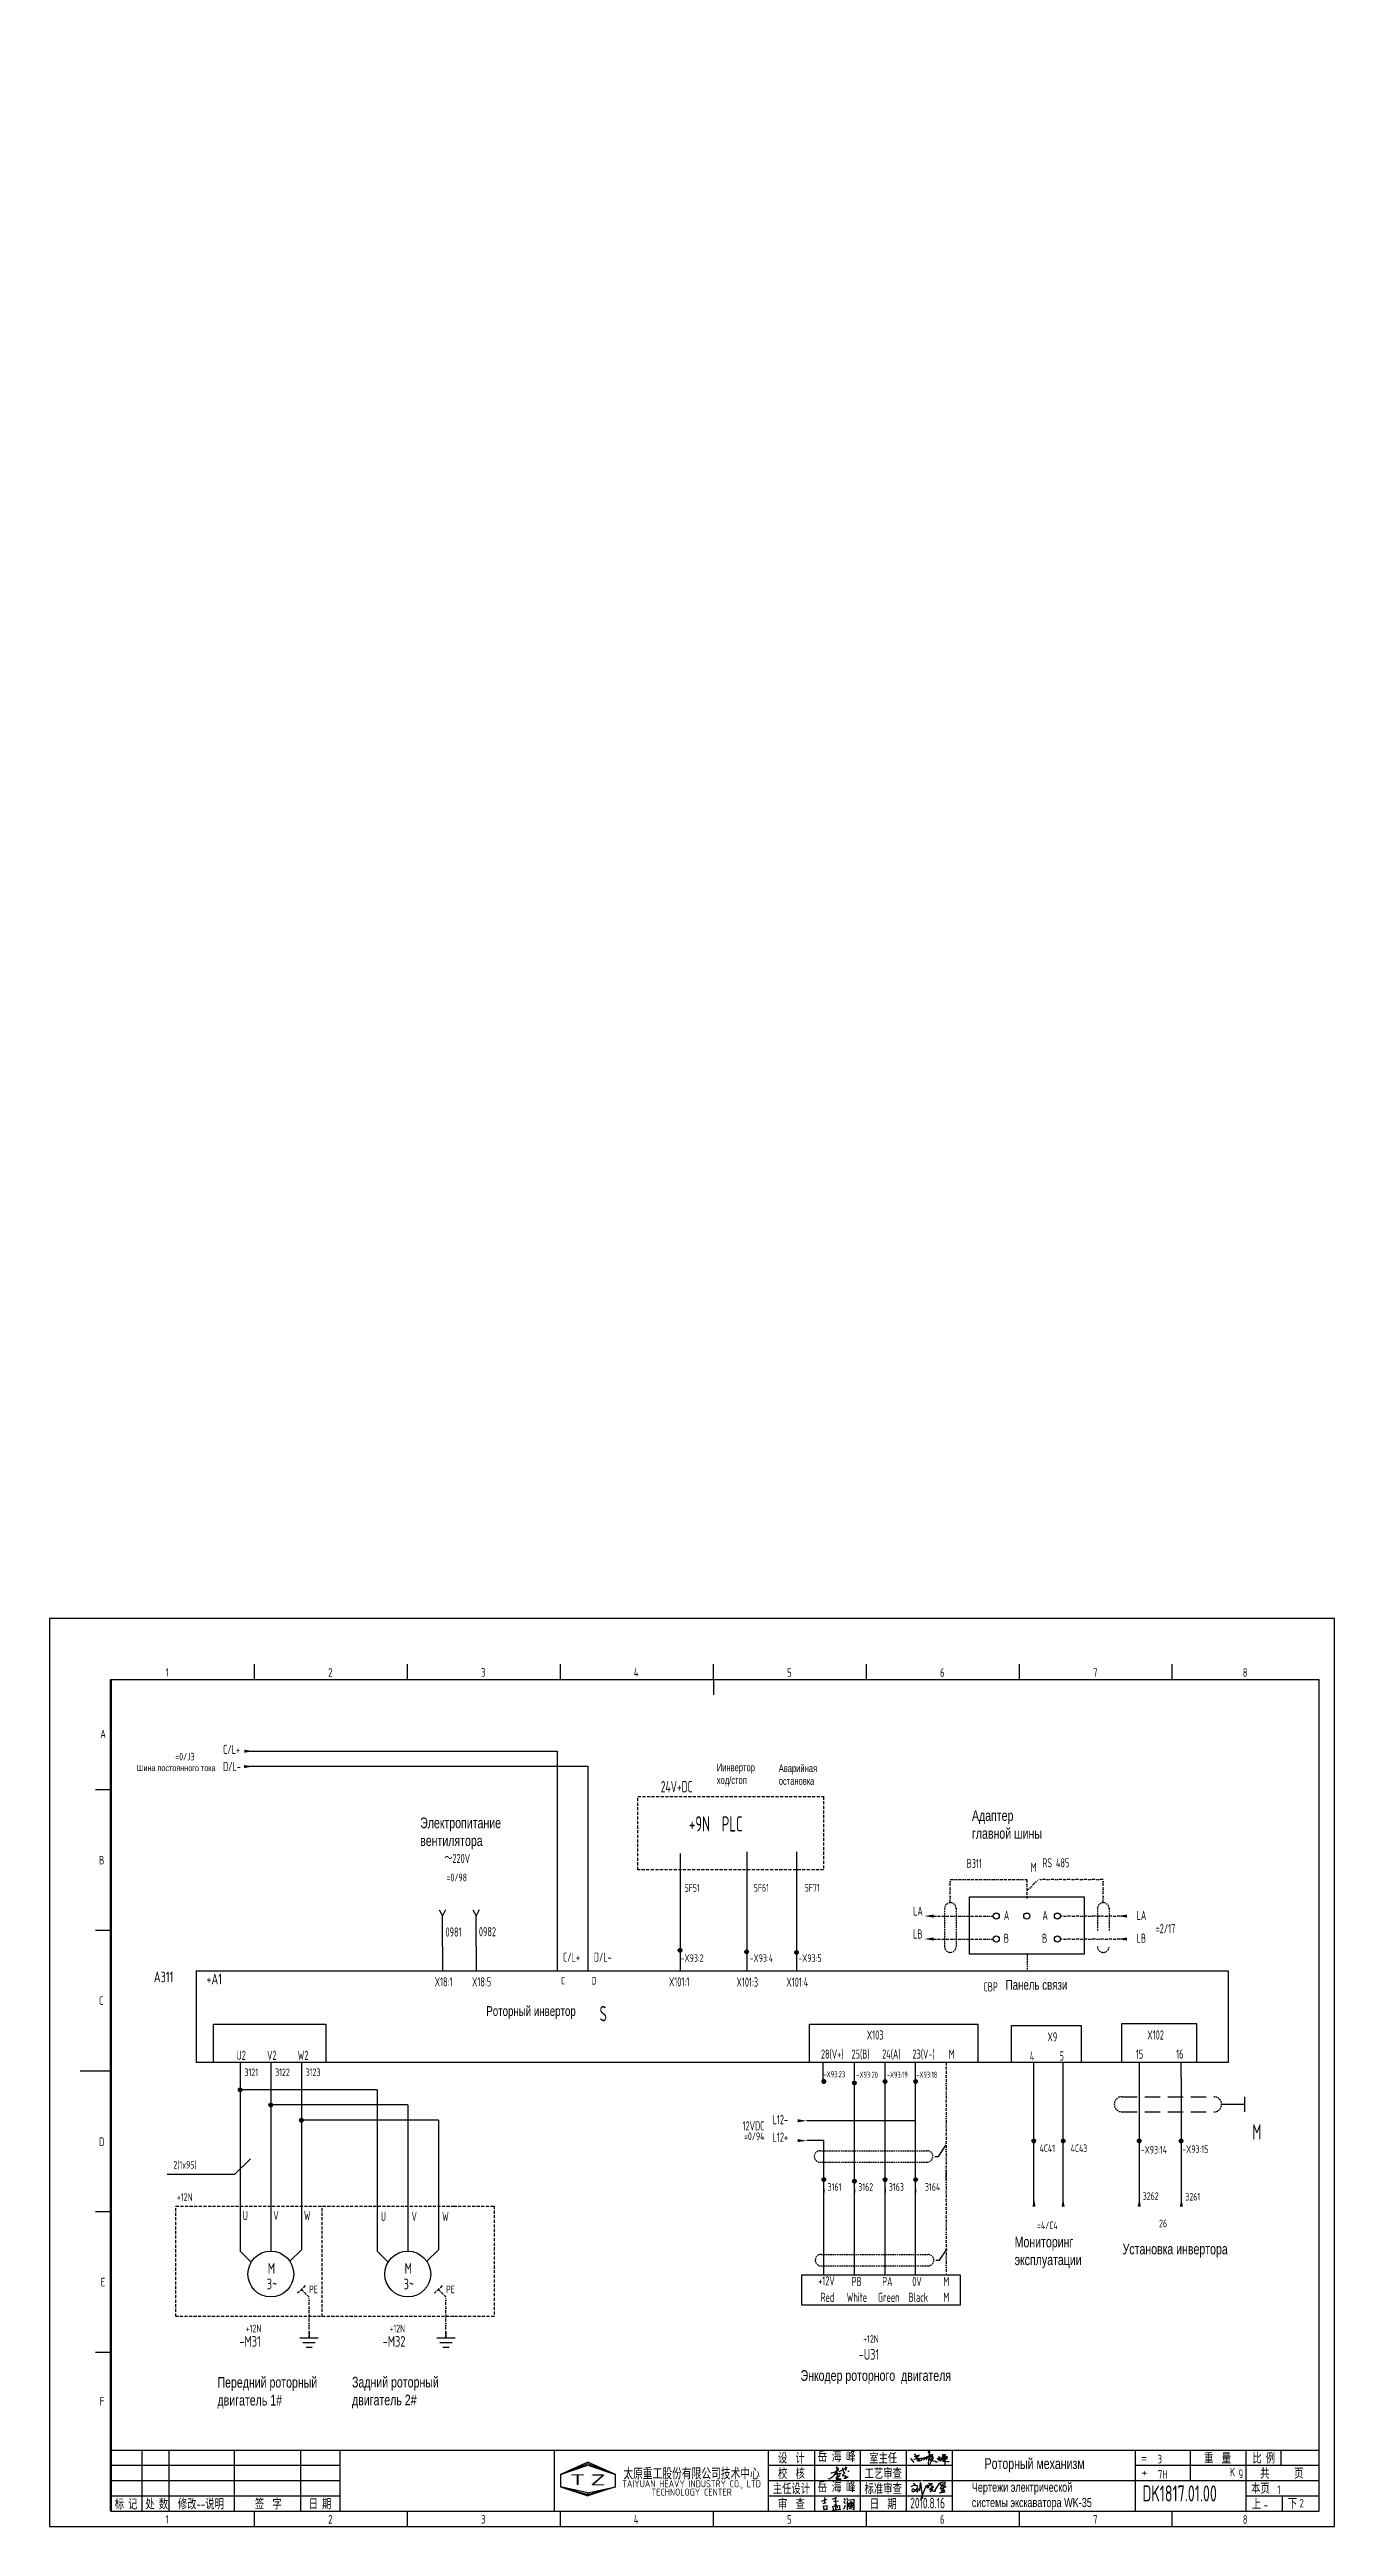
# Model space of a CAD drawing. Extents: x -1606 to 7409, y -2405 to 2311.
# Drawn here: x 56 to 476, y -197 to 613 of the extents above; entities that cross this region are included whole.
import ezdxf
from ezdxf.enums import TextEntityAlignment as Align

# ---------------------------------------------------------------- set-up
doc = ezdxf.new("R2010")
doc.units = 0
doc.header["$LTSCALE"] = 2
for name, pattern in [('DASHED2', [0.375, 0.25, -0.125]), ('DIVIDE', [1.25, 0.5, -0.25, 0, -0.25, 0, -0.25]), ('HIDDEN', [0.375, 0.25, -0.125])]:
    doc.linetypes.add(name, pattern=pattern)
doc.layers.get('0').update_dxf_attribs({"linetype": 'CONTINUOUS'})
for name, color, linetype in [('01', 7, 'CONTINUOUS'), ('11', 3, 'CONTINUOUS'), ('CONTINUOUS', 7, 'CONTINUOUS'), ('DASHED', 2, 'DASHED2'), ('DIVIDE', 1, 'DIVIDE')]:
    doc.layers.add(name, color=color, linetype=linetype)
doc.styles.add('ROMAN', font='ROMANC.shx', dxfattribs={"width": 0.7, "height": 0.7})
doc.styles.add('ROMANS', font='romans', dxfattribs={"width": 0.67, "bigfont": 'hzlib'})
doc.styles.get("Standard").update_dxf_attribs({"font": 'isocp.shx', "width": 0.707, "bigfont": 'dfst.shx'})

msp = doc.modelspace()

# ---------------------------------------------------------------- texts
at = {"color": 0, "linetype": 'DASHED2', "ltscale": 2, "width": 0.67}
msp.add_text('+9N  PLC', height=5, dxfattribs=at).set_placement((265.24, 29.85))
at = {"ltscale": 2, "width": 0.67}
for s, p in [('-X93:23', (309.17, -50.57)), ('-X93:20', (319.93, -50.7)), ('-X93:19', (329.89, -50.7)), ('-X93:18', (339.52, -50.7))]:
    msp.add_text(s, height=2, dxfattribs=at).set_placement(p)
at = {"linetype": 'DASHED2', "ltscale": 2, "attachment_point": 1}
for s, insert, char_height, width in [('{\\fArial|b0|i0|c204|p34;\\C1;Шина постоянного тока}', (84.71, 51.61), 2, 22.202), ('{\\fArial|b0|i0|c204|p34;Иинвертор ход/стоп}', (274.31, 52.07), 2.5, 18.851), ('{\\fArial|b0|i0|c204|p34;Аварийная остановка}', (294.55, 51.79), 2.5, 12.8466), ('{\\fArial|b0|i0|c204|p34;\\C1;Электропитание вентилятора}', (177.34, 34.43), 3.5, 36.2712), ('{\\fArial|b0|i0|c204|p34;\\C1;Адаптер главной шины}', (357.72, 36.82), 3.5, 25.4395), ('{\\fArial|b0|i0|c204|p34;\\H0.9167x;Панель связи}', (368.74, -18.68), 3.5, 21.8075), ('{\\fArial|b0|i0|c204|p34;\\H0.9167x;Роторный инвертор}', (198.97, -27.27), 3.5, 38.8236), ('{\\fArial|b0|i0|c204|p34;\\C1;Мониторинг эксплуатации}', (371.67, -102.64), 3.5, 34.1612), ('{\\fArial|b0|i0|c204|p34;\\C1;Установка инвертора}', (406.96, -104.96), 3.5, 36.3589), ('{\\fArial|b0|i0|c204|p34;Передний роторный двигатель 1#}', (111.09, -148.56), 3.5, 38.61), ('{\\fArial|b0|i0|c204|p34;Задний роторный двигатель 2#}', (155.07, -148.49), 3.5, 37.2635), ('{\\fArial|b0|i0|c204|p34;\\C1;Энкодер роторного  двигателя}', (301.68, -146.33), 3.5, 51.33), ('{\\fArial|b0|i0|c204|p34;Роторный механизм}', (361.85, -175.15), 3.5, 60), ('{\\fArial|b0|i0|c204|p34;Чертежи электрической системы экскаватора WK-35}', (357.66, -183.12), 3, 42.1396)]:
    msp.add_mtext(s, dxfattribs=dict(at, insert=insert, char_height=char_height, width=width))
at = {"char_height": 3.5, "attachment_point": 1}
for s, insert, width in [('岳 海 峰', (307.22, -172.82), 12.9495), ('岳 海 峰', (307.22, -182.82), 12.9495), ('2010.8.16', (337.52, -188.06), 12.1142)]:
    msp.add_mtext(s, dxfattribs=dict(at, insert=insert, width=width))
at = {"layer": '01', "linetype": 'HIDDEN', "width": 0.67}
for s, p in [('0981', (185.62, -4.52)), ('0982', (196.54, -4.42))]:
    msp.add_text(s, height=3, dxfattribs=at).set_placement(p)
at = {"layer": '11', "color": 7, "linetype": 'ByBlock', "ltscale": 2, "width": 0.67}
for p in [(97.85, -90.99), (120.33, -133.95), (167.32, -133.95), (322.15, -137.38)]:
    msp.add_text('+12N', height=2.5, dxfattribs=at).set_placement(p)
at = {"layer": '11', "width": 0.707}
msp.add_text('DK1817.01.00', height=5.25, dxfattribs=at).set_placement((413.47, -189.28))
at = {"layer": '11', "char_height": 3.5, "attachment_point": 5}
for insert in [(338.88, 610.41), (338.88, 600.4), (338.88, 500.3), (338.88, 490.29), (158.88, 480.28), (338.88, 480.28), (158.88, 470.27), (338.88, 470.27), (338.88, 460.26)]:
    msp.add_mtext('\\A1;{\\C7;\\H0.5x;\\S^ ;}', dxfattribs=dict(at, insert=insert))
at = {"layer": 'CONTINUOUS', "linetype": 'Continuous', "style": 'ROMAN'}
for s, height, width, p in [('1', 2.8, 0.7, (94.12, 80.49)), ('2', 2.8, 0.7, (147.28, 80.49)), ('3', 2.8, 0.7, (197.26, 80.49)), ('4', 2.8, 0.7, (247.15, 80.49)), ('5', 2.8, 0.7, (297.29, 80.45)), ('6', 2.8, 0.7, (347.27, 80.45)), ('7', 2.8, 0.7, (397.3, 80.45)), ('8', 2.8, 0.7, (446.25, 80.45)), ('A', 2.8, 0.7, (72.76, 60.4)), ('B', 2.8, 0.7, (72.37, 19.08)), ('C', 2.8, 0.7, (72.37, -26.86)), ('D', 2.8, 0.7, (72.37, -73.03)), ('E', 2.8, 0.7, (72.93, -118.92)), ('F', 2.8, 0.7, (72.58, -157.92)), ('3', 2.8, 0.7, (418.4, -176.82)), ('T', 3.5, 1.8, (226.2, -183.95)), ('Z', 3.5, 1.8, (232.9, -183.95)), ('7H', 2.8, 0.7, (418.51, -181.84)), ('K', 2.8, 0.7, (442.04, -181.06)), ('g', 2.8, 0.7, (444.86, -180.8)), ('1', 2.8, 0.7, (457.56, -186.83)), ('1', 2.8, 0.7, (94.12, -196.51)), ('2', 2.8, 0.7, (147.28, -196.51)), ('3', 2.8, 0.7, (197.26, -196.51)), ('4', 2.8, 0.7, (247.15, -196.51)), ('5', 2.8, 0.7, (297.29, -196.55)), ('6', 2.8, 0.7, (347.27, -196.55)), ('7', 2.8, 0.7, (397.3, -196.55)), ('8', 2.8, 0.7, (446.25, -196.55)), ('-', 2.8, 0.7, (453.06, -191.83)), ('2', 2.8, 0.7, (464.8, -191.25))]:
    msp.add_text(s, height=height, dxfattribs=dict(at, width=width)).set_placement(p)
at = {"layer": 'CONTINUOUS', "width": 0.67}
for s, height, p in [('C/L+', 3, (112.9, 55.2)), ('D/L-', 3, (112.9, 49.61)), ('～220V', 3, (185.28, 19.55)), ('B311', 3, (355.98, 17.89)), (' M', 3, (375.65, 16.64)), ('RS 485', 3, (380.75, 18.11)), ('LA', 3, (338.47, 2.34)), (' A', 3, (366.89, 0.94)), ('A', 3, (380.75, 0.94)), ('LA', 3, (411.53, 0.94)), ('LB', 3, (338.47, -5.16)), (' B', 3, (366.89, -6.56)), ('B', 3, (380.65, -6.56)), ('LB', 3, (411.53, -6.56)), ('=2/17', 3, (417.76, -3.41)), ('C/L+', 3, (224.02, -12.74)), ('D/L-', 3, (234.12, -12.74)), (' CBP', 3, (360.24, -22.45)), ('L12-', 3, (292.54, -65.89)), ('12VDC', 3, (282.72, -67.93)), ('L12+', 3, (292.54, -71.62)), ('M', 5, (449.39, -70.92))]:
    msp.add_text(s, height=height, dxfattribs=at).set_placement(p)
at = {"layer": 'CONTINUOUS', "color": 7, "style": 'ROMANS', "width": 0.67}
for s, p in [('A311', (90.29, -19.45)), ('M', (127.51, -114.77)), ('M', (172.27, -114.77)), ('3~', (127.19, -119.9)), ('3~', (171.95, -119.9)), ('-M31', (118.25, -138.67)), ('-M32', (165.09, -138.67)), ('-U31 ', (320.68, -142.93))]:
    msp.add_text(s, height=3.5, dxfattribs=at).set_placement(p)
at = {"layer": 'CONTINUOUS', "color": 1, "style": 'ROMANS', "width": 0.67}
msp.add_text('+A1', height=3.5, dxfattribs=at).set_placement((107.46, -20.13))
at = {"layer": 'CONTINUOUS', "color": 7, "width": 0.67}
for s, height, p in [('X18:1', 3, (182.08, -20.82)), ('X18:5', 3, (194.28, -20.82)), ('C', 2.5, (223.38, -20.19)), ('D', 2.5, (233.38, -20.19)), ('X101:1', 3, (258.66, -20.81)), ('S', 5, (236, -32.22)), ('  X103', 3, (320.85, -38.2)), ('  X9', 3, (379.89, -38.83)), ('  X102', 3, (412.55, -38.2)), ('3121', 2.5, (119.93, -50.15)), ('3122', 2.5, (129.93, -50.15)), ('3123', 2.5, (139.93, -50.15)), ('28(V+)', 3, (308.35, -44.45)), ('25(B)', 3, (318.35, -44.45)), ('24(A)', 3, (328.35, -44.45)), ('23(V-)', 3, (338.27, -44.45)), ('M', 3, (350.13, -44.45)), ('4', 3, (376.62, -45.08)), ('5', 3, (386.37, -45.08)), ('15', 3, (411.3, -44.45)), ('16', 3, (424.46, -44.45)), ('2(1x95)', 2.5, (96.68, -80.42)), ('3262', 2.5, (413.53, -90.65)), ('3261', 2.5, (427.47, -90.85)), ('26', 2.5, (418.86, -99.58)), ('+12V', 3, (307.45, -118.62)), ('Red', 3, (308.25, -123.99)), ('White', 3, (316.77, -123.99)), ('PB', 3, (318.37, -118.82)), ('Green', 3, (326.97, -123.99)), ('PA', 3, (328.37, -118.82)), ('Black', 3, (337, -123.99)), ('0V', 3, (338.19, -118.82)), ('M', 3, (348.37, -118.82)), ('M', 3, (348.37, -123.99))]:
    msp.add_text(s, height=height, dxfattribs=at).set_placement(p)
at = {"layer": 'CONTINUOUS', "color": 1, "width": 0.67}
for s, p in [('X101:3', (280.74, -20.9)), ('X101:4', (297.04, -20.9)), ('U2', (117.31, -44.85)), ('V2', (127.31, -44.85)), ('W2', (137.31, -44.85)), ('U', (119.33, -97.29)), ('V', (129.33, -97.29)), ('W', (139.33, -97.29)), ('U', (164.51, -97.53)), ('V', (174.51, -97.53)), ('W', (184.51, -97.53))]:
    msp.add_text(s, height=3, dxfattribs=at).set_placement(p)
at = {"layer": 'CONTINUOUS', "width": 0.67}
for s, p in [('校  核', (298.7, -179.95)), ('设  计', (298.7, -174.95)), ('工艺审查', (328.7, -179.95)), ('室主任', (328.7, -174.95)), ('重  量', (438, -174.95)), ('比 例', (453.1, -174.95)), ('共      页', (459, -179.95)), ('主任设计', (298.7, -184.95)), ('标准审查', (328.7, -184.95)), ('本页', (452, -184.84)), ('标 记', (81.2, -189.95)), ('处 数', (91.2, -189.95)), ('修改--说明', (105.66, -189.95)), ('签  字', (127.7, -189.95)), ('日 期', (144.57, -189.95)), ('审  查', (298.7, -189.95)), ('日  期', (328.7, -189.95)), ('上', (450.7, -189.94)), ('下', (462.52, -189.94))]:
    msp.add_text(s, height=3.5, dxfattribs=at).set_placement(p, align=Align.MIDDLE)
at = {"layer": 'CONTINUOUS', "linetype": 'Continuous', "style": 'ROMAN'}
for s, p in [('=', (412.93, -176.4)), ('+', (413.04, -181.14))]:
    msp.add_text(s, height=2.8, dxfattribs=at).set_placement(p)
at = {"layer": 'CONTINUOUS', "insert": (266.06, -182.89), "char_height": 3.3, "width": 50, "attachment_point": 5, "line_spacing_factor": 0.7125}
msp.add_mtext('{\\f宋体|b0|i0|c134|p2;太原重工股份有限公司技术中心\\P\\Fromans.shx;\\H0.6969x;TAIYUAN HEAVY INDUSTRY CO., LTD\\PTECHNOLOGY CENTER}', dxfattribs=at)
at = {"layer": 'DASHED', "color": 7, "width": 0.67}
for s, p in [('=0/J3', (97.3, 53.08)), ('=0/98', (185.99, 13.57)), ('=0/94', (283.22, -71.07)), ('3161', (310.55, -87.66)), ('3162', (320.55, -87.66)), ('3163', (330.55, -87.66)), ('3164', (342.36, -87.66)), ('PE', (141.02, -121.16)), ('PE', (185.78, -121.16))]:
    msp.add_text(s, height=2.5, dxfattribs=at).set_placement(p)
at = {"layer": 'DASHED', "color": 0, "width": 0.67}
for s, height, p in [('24V+DC', 3.75, (255.99, 42.62)), ('5F51', 2.5, (263.79, 10.11)), ('-X93:2', 2.5, (262.49, -12.8)), ('-X93:4', 2.5, (285.06, -12.8)), ('-X93:5', 2.5, (300.95, -12.8)), ('-X93:15', 2.5, (426.47, -75.31)), ('-X93:14', 2.5, (412.91, -75.51))]:
    msp.add_text(s, height=height, dxfattribs=at).set_placement(p)
at = {"layer": 'DASHED', "color": 1, "width": 0.67}
for s, p in [('5F61', (286.38, 10.2)), ('5F71', (303.03, 10.2)), ('4C41', (379.81, -75.02)), ('4C43', (389.98, -75.02)), ('=4/C4', (378.99, -100.21))]:
    msp.add_text(s, height=2.5, dxfattribs=at).set_placement(p)

# ---------------------------------------------------------------- blocks, each defined once
blk = doc.blocks.new('A$C5BE500A0')
for p, q in [((0, 24.1), (1.5, 23.9)), ((1.5, 23.9), (12.6, 10.8)), ((11.6, 21), (13.8, 22.8)), ((13.8, 22.8), (17.9, 23.5)), ((15.3, 41.2), (22.2, 26.1)), ((15.3, 40.1), (15.3, 41.2)), ((15.4, 37.7), (15.3, 40.1)), ((15.4, 32.4), (21, 34.6)), ((15.5, 31.8), (15.4, 32.4)), ((19.1, 30.1), (15.5, 31.8)), ((17.9, 23.5), (26, 24.9)), ((22.2, 26.1), (19.1, 30.1)), ((21, 34.6), (24.5, 35.1)), ((22.6, 18.1), (23.6, 19.3)), ((23.7, 17.3), (22.6, 18.1)), ((23.3, 27.9), (23.1, 27.8)), ((25.3, 29.5), (23.3, 27.9)), ((23.6, 19.3), (25.8, 19.9)), ((24.5, 35.1), (28.2, 35.6)), ((26.1, 16.2), (24.9, 15)), ((26.8, 30.7), (25.3, 29.5)), ((25.8, 19.9), (29.2, 20.8)), ((26, 24.9), (36.8, 26.1)), ((28.4, 20), (26.1, 16.2)), ((29.4, 34), (26.8, 30.7)), ((28.2, 35.6), (30.2, 36.8)), ((29.4, 15.2), (28.2, 15.7)), ((29.5, 22.1), (28.4, 20)), ((29.2, 20.8), (33, 21.4)), ((30.2, 38), (29.4, 34)), ((32.4, 15.1), (29.4, 15.2)), ((30.2, 22.7), (29.5, 22.1)), ((30.2, 36.8), (30.2, 38)), ((31.6, 22.6), (30.2, 22.7)), ((32.8, 22.1), (31.6, 22.6)), ((35, 16.2), (32.4, 15.1)), ((33, 21.4), (32.8, 22.1)), ((37.6, 17.7), (35, 16.2)), ((36.8, 26.1), (40.9, 26)), ((39.7, 20.3), (37.6, 17.7)), ((40.8, 21.6), (39.7, 20.3)), ((40.2, 22.8), (44.3, 25.4)), ((41.7, 24.4), (40.8, 21.6)), ((40.9, 26), (41.7, 24.4)), ((44.3, 25.4), (50.6, 27.7)), ((44.7, 18.7), (49.1, 22.6)), ((49.1, 22.6), (54.4, 27.2)), ((50.6, 27.7), (56.2, 29.3)), ((54.4, 27.2), (59.1, 30.4)), ((56.8, 20.6), (55.9, 19.6)), ((56.2, 29.3), (60.8, 29.6)), ((56.7, 31.7), (57.4, 29.6)), ((57.6, 25), (56.8, 20.6)), ((57.4, 29.6), (57.6, 25)), ((59.1, 30.4), (64.7, 33.7)), ((60.8, 29.6), (62.2, 29.2)), ((66.6, 21), (62.5, 20.6)), ((62.5, 20.6), (75.7, 18.4)), ((64.5, 17.9), (63.3, 8.5)), ((63.3, 8.5), (63.5, 0.1)), ((63.5, 0.1), (64.3, 0)), ((64.3, 0), (67.5, 2.5)), ((64.4, 48.9), (64.5, 51.6)), ((65.3, 44.3), (64.4, 48.9)), ((64.5, 51.6), (65.9, 52.2)), ((67.1, 48.5), (64.5, 17.9)), ((64.7, 33.7), (72, 37.3)), ((67.5, 39.5), (65.3, 44.3)), ((65.9, 52.2), (66.5, 51.5)), ((66.5, 51.5), (67.1, 48.5)), ((69.8, 21.4), (66.6, 21)), ((70.3, 36.3), (67.5, 39.5)), ((67.5, 2.5), (73.8, 13.7)), ((68.3, 28.6), (72.6, 29.4)), ((69.3, 29), (68.3, 28.6)), ((72, 30.5), (69.3, 29)), ((69.9, 34.1), (69.7, 33.3)), ((69.7, 33.3), (71.9, 33.6)), ((76.7, 24.1), (69.8, 21.4)), ((74.6, 36.5), (69.9, 34.1)), ((73.8, 32.8), (70.3, 36.3)), ((71.9, 33.6), (75.3, 34.2)), ((72, 37.3), (77.8, 39)), ((74.8, 31.8), (72, 30.5)), ((72.6, 29.4), (78.2, 30.4)), ((77.7, 30.8), (73.8, 32.8)), ((73.8, 13.7), (77.7, 20)), ((79.7, 39.2), (74.6, 36.5)), ((76.7, 32.6), (74.8, 31.8)), ((75.3, 34.2), (77, 34.5)), ((75.7, 18.4), (81.9, 16.6)), ((77.7, 33.5), (76.7, 32.6)), ((79.9, 25.4), (76.7, 24.1)), ((77, 34.5), (78, 34.1)), ((78, 34.1), (77.7, 33.5)), ((80.1, 30.5), (77.7, 30.8)), ((77.7, 20), (81.2, 25.6)), ((77.8, 39), (79.7, 39.2)), ((78.2, 30.4), (80.1, 30.5)), ((82.1, 26.9), (79.9, 25.4)), ((81.2, 25.6), (82.1, 26.9)), ((81.9, 16.6), (87.3, 14.8)), ((87.3, 14.8), (91.3, 12.9)), ((91.3, 12.9), (94.8, 12.6)), ((94.5, 25.2), (94.9, 23.9)), ((94.8, 12.6), (95.8, 12.8)), ((94.9, 23.9), (95.3, 23)), ((95.3, 23), (95.8, 22.8)), ((95.8, 22.8), (97, 23.3)), ((97, 23.3), (97.8, 25.3)), ((98.5, 23.8), (97.4, 25.9)), ((97.8, 25.3), (100.8, 27)), ((101.1, 23.3), (98.5, 23.8)), ((99, 31.4), (100.1, 32)), ((100.7, 21.1), (99.2, 17.4)), ((99.2, 17.4), (101.9, 20.9)), ((100.1, 32), (101.1, 31.6)), ((102.1, 27.7), (100.7, 21.1)), ((100.8, 27), (103.5, 26.5)), ((101.1, 31.6), (102.1, 30.6)), ((103.3, 23.7), (101.1, 23.3)), ((101.9, 20.9), (103.1, 21.8)), ((102.1, 30.6), (102.1, 27.7)), ((103.1, 21.8), (103.7, 20.1)), ((104.7, 23.9), (103.3, 23.7)), ((103.5, 26.5), (104.5, 25.2)), ((103.7, 20.1), (103.9, 18.5)), ((103.9, 18.5), (105, 16.1)), ((104.2, 28.7), (108.3, 26.3)), ((104.5, 25.2), (104.7, 23.9)), ((105, 16.1), (106.4, 15.7)), ((106.4, 15.7), (107.7, 17.3)), ((107.7, 17.3), (110.9, 22.6)), ((108.3, 26.3), (115.7, 20.2)), ((110.9, 22.6), (113.3, 30.9)), ((111.7, 21.6), (125.7, 23.5)), ((115.4, 22.1), (111.7, 21.6)), ((112.9, 30.9), (112.3, 30.9)), ((117.4, 32.7), (112.9, 30.9)), ((112.9, 26.9), (127.4, 26.5)), ((124.7, 26.6), (112.9, 26.9)), ((113.3, 30.9), (114.4, 35)), ((113.4, 15.2), (124.8, 14.7)), ((114.4, 35), (115.4, 38.4)), ((115.4, 38.4), (118.1, 38.8)), ((122.5, 23.3), (115.4, 22.1)), ((115.7, 20.2), (118.5, 18.9)), ((116.7, 30.8), (120.9, 31.8)), ((122.1, 34.8), (117.4, 32.7)), ((118.1, 38.8), (123.3, 38.3)), ((118.5, 18.9), (120.8, 19.6)), ((120.8, 19.6), (121.1, 20.7)), ((120.9, 31.8), (124.1, 32)), ((121.7, 31.5), (122.2, 1.9)), ((123, 28.1), (121.7, 31.5)), ((124.7, 36.8), (122.1, 34.8)), ((126.4, 24.6), (122.5, 23.3)), ((128.2, 25.5), (123, 28.1)), ((123.3, 38.3), (124.7, 36.8)), ((124.1, 32), (129.1, 31.3)), ((128.1, 26.7), (124.7, 26.6)), ((124.8, 14.7), (132, 14.1)), ((125.7, 23.5), (130.1, 23.8)), ((127.4, 26.5), (126.4, 24.6)), ((130.2, 28.3), (128.1, 26.7)), ((130.5, 24.3), (128.2, 25.5)), ((129.1, 31.3), (130.7, 30.3)), ((130.1, 23.8), (130.5, 24.3)), ((130.7, 30.3), (130.2, 28.3)), ((132, 14.1), (137.3, 13.6))]:
    blk.add_line(p, q)
blk = doc.blocks.new('sym-03-013-0')
for p, q in [((0, 0), (0, -2)), ((-3, -2), (3, -2)), ((-2, -3.5), (2, -3.5)), ((-1, -5), (1, -5))]:
    blk.add_line(p, q)
blk = doc.blocks.new('POINT1')
h = blk.add_hatch()
h.set_pattern_fill('ANGLE', color=256, scale=0.01, style=0)
h.set_pattern_definition([(0, (0, 0), (0, 0.06985), [0.0508, -0.01905]), (90, (0, 0), (-0.06985, 4e-18), [0.0508, -0.01905])])
h.paths.add_polyline_path([(-0.6, 0, 1), (0.6, 0, 1)])
blk.add_circle((0, 0), 0.6)
blk = doc.blocks.new('ARROW1')
at = {"layer": 'CONTINUOUS'}
for p in [(0, 0), (12, 1), (12, -1)]:
    blk.add_line(p, (10, 0), dxfattribs=at)
blk = doc.blocks.new('lf')
for points in [[(421.5, 320.1), (421.3, 317.6), (420, 315.1), (418.6, 312.6), (416.7, 310.5), (414.9, 308.5), (411.9, 305.6), (410.1, 304.1), (408, 302.6), (406.1, 302), (403.6, 302.6), (403.6, 303.5), (403.9, 303.5)], [(409.4, 317.6), (411.9, 317.6), (420.7, 320.5), (429.4, 326.1), (429, 328.4), (426.7, 330.1), (424.2, 331.3), (423.4, 332.6), (424.4, 333.4), (425, 330.7), (425, 327.4), (425, 324.7), (424.8, 321.8), (424.8, 320.3), (424.8, 318.7), (425, 314.7), (425, 313), (424.8, 313)], [(421.3, 316.2), (424.8, 315.9), (427.1, 316), (429.8, 316), (434.8, 316.8), (436, 316.8)], [(432.1, 320.3), (430.6, 321.6), (450.9, 331.7), (450.9, 332.2)], [(439.5, 330.9), (440, 324.5), (442, 320.7)], [(441.8, 320.7), (443.7, 320.1), (444.9, 317.6), (443.1, 315.5), (439.7, 311.8), (439.8, 310.6), (445.4, 311.2), (447, 310.3), (445.6, 307.4), (453.6, 308), (450.3, 304.7), (447, 303.3), (443.7, 303.1), (442.9, 303.7)], [(446.2, 333.8), (448.1, 330.5), (448.1, 326.7), (446.6, 323.8)], [(453.4, 322.4), (454.9, 322.2), (455.7, 321.8), (456.1, 321.6), (456.3, 321.4)], [(421.9, 314.1), (423.8, 314.1), (425.4, 313.7), (426, 313), (426.9, 312), (427.1, 312), (426.5, 310.5), (426.1, 309.5), (424.2, 306.6), (423.1, 305.4), (422.1, 304.5), (423.2, 303.3), (427.3, 303.1), (429.8, 303.1), (432.3, 302.9), (435.4, 302.7), (433.1, 299.9), (424.6, 299.5), (424, 300.4), (425.6, 303.3), (434.3, 313.5)]]:
    blk.add_lwpolyline(points)

# ---------------------------------------------------------------- linework, layer by layer
for p, q in [((121.2, 56.17), (222.13, 56.17)), ((121.2, 51.17), (232.13, 51.17)), ((351.2, -182.45), (411.2, -182.45)), ((308.54, -189.14), (310.36, -188.5)), ((309.06, -189.92), (310.1, -189.66)), ((309.06, -190.7), (309.32, -192.12)), ((309.19, -190.83), (310.23, -190.57)), ((310.23, -191.86), (309.19, -191.86)), ((309.32, -189.66), (309.32, -189.66)), ((309.55, -187.97), (309.55, -189.78)), ((310.23, -190.57), (310.23, -191.86)), ((312.1, -188.54), (313.27, -188.02)), ((312.1, -188.54), (312.1, -188.54)), ((312.11, -192.17), (314.87, -191.81)), ((312.17, -190.83), (312.43, -192.12)), ((312.3, -190.83), (314.38, -190.57)), ((312.49, -189.32), (314.04, -189.06)), ((313.27, -190.61), (312.75, -190.35)), ((313.27, -188.02), (313.01, -188.8)), ((313.01, -188.8), (313.01, -189.06)), ((313.01, -189.06), (313.27, -190.61)), ((313.08, -190.83), (313.08, -191.86)), ((313.6, -190.7), (313.6, -191.47)), ((314.38, -190.57), (314.38, -191.99)), ((315.68, -189.25), (316.23, -189.98)), ((315.87, -188.31), (316.23, -188.95)), ((315.87, -191.8), (316.38, -190.47)), ((316.68, -188.1), (317.05, -188.74)), ((316.93, -189.04), (316.93, -192.04)), ((317.23, -190.19), (317.26, -190.89)), ((318.93, -189.98), (317.26, -190.32)), ((317.26, -190.89), (319.05, -190.59)), ((317.29, -189.83), (318.72, -189.53)), ((317.38, -188.89), (319.08, -188.53)), ((317.82, -191.23), (317.48, -191.74)), ((317.69, -190.5), (317.87, -190.65)), ((318.08, -189.19), (318.17, -191.8)), ((318.51, -190.32), (318.32, -190.65)), ((318.5, -191.06), (318.84, -191.4)), ((319.11, -191.98), (318.84, -191.68)), ((319.05, -190.59), (318.93, -189.98)), ((319.08, -188.53), (319.11, -188.53)), ((319.11, -188.53), (319.11, -191.98))]:
    msp.add_line(p, q)
at = {"ltscale": 2}
for p, q in [((339.3, -64.77), (303.7, -64.77)), ((309.3, -71.26), (303.7, -71.26)), ((121.87, -77.18), (116.68, -82.38)), ((116.68, -82.38), (94.59, -82.38))]:
    msp.add_line(p, q, dxfattribs=at)
at = {"color": 3, "linetype": 'DASHED2', "ltscale": 2}
msp.add_line((188.29, -92.65), (201.53, -92.65), dxfattribs=at)
at = {"color": 0, "linetype": 'DASHED2', "ltscale": 2}
msp.add_lwpolyline([(248.49, 41.26), (309.23, 41.26), (309.23, 17.28), (248.49, 17.28)], close=True, dxfattribs=at)
at = {"color": 3}
for points in [[(300.7, -64.27), (300.7, -65.27), (303.7, -64.77)], [(300.76, -70.76), (300.76, -71.76), (303.76, -71.26)]]:
    msp.add_solid(points, dxfattribs=at)
at = {"layer": '01', "linetype": 'Continuous', "ltscale": 2}
for p, q in [((262.31, 22.7), (262.31, -15.7)), ((284.07, 23.21), (284.07, -15.7)), ((300.38, 23.21), (300.38, -15.7)), ((184.6, -7.73), (184.6, -15.7)), ((195.59, -7.73), (195.59, -15.7)), ((370.67, -33.6), (393.42, -33.6)), ((370.67, -45.7), (370.67, -33.6)), ((393.42, -33.6), (393.42, -45.7)), ((406.74, -45.7), (406.74, -32.96)), ((406.74, -32.96), (431.09, -32.96)), ((431.09, -32.96), (431.09, -45.7)), ((412.38, -45.7), (412.38, -91.25)), ((426.09, -50.46), (426.09, -45.7))]:
    msp.add_line(p, q, dxfattribs=at)
at = {"layer": '01', "linetype": 'HIDDEN'}
msp.add_line((375.75, -10.31), (375.75, -15.46), dxfattribs=at)
at = {"layer": '11', "linetype": 'DASHED2', "ltscale": 2}
for p, q in [((97.49, -92.65), (188.29, -92.65)), ((97.49, -128.8), (97.49, -92.65)), ((145.33, -128.8), (145.33, -92.65)), ((201.53, -92.65), (201.53, -128.8)), ((188.29, -128.8), (97.49, -128.8)), ((201.53, -128.8), (188.29, -128.8))]:
    msp.add_line(p, q, dxfattribs=at)
at = {"layer": 'CONTINUOUS', "color": 3}
for p, q in [((476.2, 99.55), (56.2, 99.55)), ((56.2, 99.55), (56.2, -197.45)), ((476.2, -197.45), (476.2, 99.55)), ((56.2, -197.45), (476.2, -197.45))]:
    msp.add_line(p, q, dxfattribs=at)
at = {"layer": 'CONTINUOUS', "linetype": 'Continuous'}
for p, q in [((123.2, 79.55), (123.2, 84.55)), ((173.2, 79.55), (173.2, 84.55)), ((223.2, 79.55), (223.2, 84.55)), ((323.2, 79.55), (323.2, 84.55)), ((373.2, 79.55), (373.2, 84.55)), ((423.2, 79.55), (423.2, 84.55)), ((71.2, 43.55), (76.2, 43.55)), ((71.2, -2.45), (76.2, -2.45)), ((66.2, -48.45), (76.2, -48.45)), ((71.2, -94.45), (76.2, -94.45)), ((71.2, -140.45), (76.2, -140.45)), ((76.2, -172.45), (471.2, -172.45)), ((76.2, -177.45), (151.2, -177.45)), ((86.48, -192.45), (86.48, -172.45)), ((95.3, -192.45), (95.3, -172.45)), ((116.54, -172.45), (116.54, -192.45)), ((138.2, -172.45), (138.2, -192.45)), ((151.2, -192.45), (151.2, -172.45)), ((221.2, -192.45), (221.2, -172.45)), ((232.2, -176.45), (223.2, -180.45)), ((232.2, -176.95), (223.2, -180.45)), ((223.2, -180.45), (232.2, -177.45)), ((241.2, -180.45), (232.2, -176.45)), ((241.2, -180.45), (232.2, -176.95)), ((232.2, -177.45), (241.2, -180.45)), ((291.2, -192.45), (291.2, -172.45)), ((291.2, -177.45), (341.2, -177.45)), ((306.2, -172.45), (306.2, -192.45)), ((321.2, -172.45), (321.2, -192.45)), ((336.2, -172.45), (336.2, -192.45)), ((341.2, -177.45), (351.2, -177.45)), ((341.2, -177.45), (351.2, -177.45)), ((351.2, -172.45), (351.2, -192.45)), ((411.2, -192.45), (411.2, -172.45)), ((411.2, -177.45), (471.2, -177.45)), ((429.09, -172.45), (429.09, -182.45)), ((447.2, -172.45), (447.2, -192.45)), ((76.2, -182.45), (151.2, -182.45)), ((223.2, -180.45), (223.2, -184.45)), ((223.2, -184.45), (232.2, -187.45)), ((232.2, -186.45), (223.2, -184.45)), ((223.2, -184.45), (232.2, -186.95)), ((232.2, -186.95), (241.2, -184.45)), ((241.2, -184.45), (232.2, -187.45)), ((232.2, -186.45), (241.2, -184.45)), ((241.2, -184.45), (241.2, -180.45)), ((291.2, -182.45), (341.2, -182.45)), ((341.52, -182.45), (351.2, -182.45)), ((411.2, -182.45), (471.2, -182.45)), ((76.2, -187.45), (151.2, -187.45)), ((123.2, -197.45), (123.2, -192.45)), ((173.2, -197.45), (173.2, -192.45)), ((223.2, -197.45), (223.2, -192.45)), ((232.2, -187.45), (232.2, -186.45)), ((232.2, -187.45), (232.2, -186.45)), ((291.2, -187.45), (341.2, -187.45)), ((323.2, -197.45), (323.2, -192.45)), ((341.2, -187.45), (351.2, -187.45)), ((373.2, -197.45), (373.2, -192.45)), ((423.2, -197.45), (423.2, -192.45)), ((447.2, -187.45), (471.2, -187.45))]:
    msp.add_line(p, q, dxfattribs=at)
at = {"layer": 'CONTINUOUS'}
for p, q in [((273.2, 79.55), (273.2, 84.55)), ((76.2, 79.55), (471.2, 79.55)), ((273.2, 79.55), (273.2, 74.55)), ((471.2, -192.45), (471.2, 79.55)), ((222.13, 56.17), (222.13, 9.99)), ((232.13, 51.17), (232.13, 9.99)), ((356.89, 8.44), (394.39, 8.44)), ((356.89, -10.31), (356.89, 8.44)), ((394.39, 8.44), (394.39, -10.31)), ((104.12, -15.7), (441.41, -15.7)), ((394.39, -10.31), (356.89, -10.31)), ((441.41, -15.7), (441.41, -45.7)), ((441.41, -45.7), (104.12, -45.7)), ((426.09, -50.46), (426.09, -91.25)), ((439.33, -59.38), (446.83, -59.38)), ((446.83, -56.88), (446.83, -61.88)), ((458.7, -172.45), (458.7, -177.45)), ((337.86, -184.43), (338.11, -184.23)), ((337.86, -184.43), (338.11, -184.23)), ((337.86, -184.43), (338.11, -184.23)), ((337.86, -184.43), (338.11, -184.23)), ((338.11, -184.23), (338.47, -184.07)), ((338.11, -184.23), (338.47, -184.07)), ((338.11, -184.23), (338.47, -184.07)), ((338.11, -184.23), (338.47, -184.07)), ((338.21, -185.65), (338.32, -185.3)), ((338.21, -185.65), (338.32, -185.3)), ((338.21, -185.65), (338.32, -185.3)), ((338.21, -185.65), (338.32, -185.3)), ((338.21, -185.96), (338.21, -185.65)), ((338.21, -185.96), (338.21, -185.65)), ((338.21, -185.96), (338.21, -185.65)), ((338.21, -185.96), (338.21, -185.65)), ((338.47, -186.21), (338.21, -185.96)), ((338.47, -186.21), (338.21, -185.96)), ((338.47, -186.21), (338.21, -185.96)), ((338.47, -186.21), (338.21, -185.96)), ((338.32, -185.3), (338.37, -185.14)), ((338.32, -185.3), (338.37, -185.14)), ((338.32, -185.3), (338.37, -185.14)), ((338.32, -185.3), (338.37, -185.14)), ((338.37, -185.14), (338.57, -185.2)), ((338.37, -185.14), (338.57, -185.2)), ((338.37, -185.14), (338.57, -185.2)), ((338.37, -185.14), (338.57, -185.2)), ((338.47, -184.07), (338.83, -183.97)), ((338.47, -184.07), (338.83, -183.97)), ((338.47, -184.07), (338.83, -183.97)), ((338.47, -184.07), (338.83, -183.97)), ((339.13, -185.65), (338.47, -186.21)), ((339.13, -185.65), (338.47, -186.21)), ((339.13, -185.65), (338.47, -186.21)), ((339.13, -185.65), (338.47, -186.21)), ((338.52, -183.26), (338.88, -183.46)), ((338.52, -183.26), (338.88, -183.46)), ((338.52, -183.26), (338.88, -183.46)), ((338.52, -183.26), (338.88, -183.46)), ((338.57, -185.2), (338.93, -185.35)), ((338.57, -185.2), (338.93, -185.35)), ((338.57, -185.2), (338.93, -185.35)), ((338.57, -185.2), (338.93, -185.35)), ((338.83, -183.97), (339.34, -183.92)), ((338.83, -183.97), (339.34, -183.92)), ((338.83, -183.97), (339.34, -183.92)), ((338.83, -183.97), (339.34, -183.92)), ((338.88, -183.46), (338.93, -183.62)), ((338.88, -183.46), (338.93, -183.62)), ((338.88, -183.46), (338.93, -183.62)), ((338.88, -183.46), (338.93, -183.62)), ((338.93, -183.62), (338.93, -183.92)), ((338.93, -183.62), (338.93, -183.92)), ((338.93, -183.62), (338.93, -183.92)), ((338.93, -183.62), (338.93, -183.92)), ((338.93, -185.35), (339.29, -185.71)), ((338.93, -185.35), (339.29, -185.71)), ((338.93, -185.35), (339.29, -185.71)), ((338.93, -185.35), (339.29, -185.71)), ((339.44, -185.4), (339.13, -185.65)), ((339.44, -185.4), (339.13, -185.65)), ((339.44, -185.4), (339.13, -185.65)), ((339.44, -185.4), (339.13, -185.65)), ((339.29, -185.71), (339.59, -185.96)), ((339.29, -185.71), (339.59, -185.96)), ((339.29, -185.71), (339.59, -185.96)), ((339.29, -185.71), (339.59, -185.96)), ((339.34, -183.92), (339.75, -184.02)), ((339.34, -183.92), (339.75, -184.02)), ((339.34, -183.92), (339.75, -184.02)), ((339.34, -183.92), (339.75, -184.02)), ((339.64, -184.99), (339.44, -185.4)), ((339.64, -184.99), (339.44, -185.4)), ((339.64, -184.99), (339.44, -185.4)), ((339.64, -184.99), (339.44, -185.4)), ((339.59, -185.96), (339.75, -186.06)), ((339.59, -185.96), (339.75, -186.06)), ((339.59, -185.96), (339.75, -186.06)), ((339.59, -185.96), (339.75, -186.06)), ((339.75, -184.63), (339.64, -184.99)), ((339.75, -184.63), (339.64, -184.99)), ((339.75, -184.63), (339.64, -184.99)), ((339.75, -184.63), (339.64, -184.99)), ((339.75, -184.02), (339.75, -184.23)), ((339.75, -184.02), (339.75, -184.23)), ((339.75, -184.02), (339.75, -184.23)), ((339.75, -184.02), (339.75, -184.23)), ((339.75, -184.23), (339.75, -184.63)), ((339.75, -184.23), (339.75, -184.63)), ((339.75, -184.23), (339.75, -184.63)), ((339.75, -184.23), (339.75, -184.63)), ((339.75, -186.06), (340.05, -186.16)), ((339.75, -186.06), (340.05, -186.16)), ((339.75, -186.06), (340.05, -186.16)), ((339.75, -186.06), (340.05, -186.16)), ((340.05, -185.55), (340.2, -185.3)), ((340.05, -185.55), (340.2, -185.3)), ((340.05, -185.55), (340.2, -185.3)), ((340.05, -185.55), (340.2, -185.3)), ((340.05, -186.16), (340.05, -185.55)), ((340.05, -186.16), (340.05, -185.55)), ((340.05, -186.16), (340.05, -185.55)), ((340.05, -186.16), (340.05, -185.55)), ((340.2, -185.3), (340.41, -185.09)), ((340.2, -185.3), (340.41, -185.09)), ((340.2, -185.3), (340.41, -185.09)), ((340.2, -185.3), (340.41, -185.09)), ((340.41, -185.09), (340.46, -185.2)), ((340.41, -185.09), (340.46, -185.2)), ((340.41, -185.09), (340.46, -185.2)), ((340.41, -185.09), (340.46, -185.2)), ((340.46, -185.2), (340.61, -185.55)), ((340.46, -185.2), (340.61, -185.55)), ((340.46, -185.2), (340.61, -185.55)), ((340.46, -185.2), (340.61, -185.55)), ((340.61, -185.55), (340.61, -185.65)), ((340.61, -185.55), (340.61, -185.65)), ((340.61, -185.55), (340.61, -185.65)), ((340.61, -185.55), (340.61, -185.65)), ((340.61, -185.65), (340.66, -185.76)), ((340.61, -185.65), (340.66, -185.76)), ((340.61, -185.65), (340.66, -185.76)), ((340.61, -185.65), (340.66, -185.76)), ((340.66, -185.76), (340.92, -183.11)), ((340.66, -185.76), (340.92, -183.11)), ((340.66, -185.76), (340.92, -183.11)), ((340.66, -185.76), (340.92, -183.11)), ((340.92, -183.11), (341.53, -188.3)), ((340.92, -183.11), (341.53, -188.3)), ((340.92, -183.11), (341.53, -188.3)), ((340.92, -183.11), (341.53, -188.3)), ((341.07, -188.36), (342.86, -183.94)), ((341.07, -188.36), (342.86, -183.94)), ((341.07, -188.36), (342.86, -183.94)), ((341.07, -188.36), (342.86, -183.94)), ((342.91, -184.02), (343.02, -184.5)), ((342.91, -184.02), (343.02, -184.5)), ((342.91, -184.02), (343.02, -184.5)), ((342.91, -184.02), (343.02, -184.5)), ((343.02, -184.02), (343.16, -183.91)), ((343.02, -184.02), (343.16, -183.91)), ((343.02, -184.02), (343.16, -183.91)), ((343.02, -184.02), (343.16, -183.91)), ((343.13, -184.83), (343.02, -184.02)), ((343.13, -184.83), (343.02, -184.02)), ((343.13, -184.83), (343.02, -184.02)), ((343.13, -184.83), (343.02, -184.02)), ((343.02, -184.5), (343.13, -184.83)), ((343.02, -184.5), (343.13, -184.83)), ((343.02, -184.5), (343.13, -184.83)), ((343.02, -184.5), (343.13, -184.83)), ((343.16, -183.91), (343.31, -183.91)), ((343.16, -183.91), (343.31, -183.91)), ((343.16, -183.91), (343.31, -183.91)), ((343.16, -183.91), (343.31, -183.91)), ((343.24, -184.61), (343.27, -184.35)), ((343.24, -184.61), (343.27, -184.35)), ((343.24, -184.61), (343.27, -184.35)), ((343.24, -184.61), (343.27, -184.35)), ((343.27, -184.86), (343.24, -184.61)), ((343.27, -184.86), (343.24, -184.61)), ((343.27, -184.86), (343.24, -184.61)), ((343.27, -184.86), (343.24, -184.61)), ((343.27, -184.35), (343.35, -184.17)), ((343.27, -184.35), (343.35, -184.17)), ((343.27, -184.35), (343.35, -184.17)), ((343.27, -184.35), (343.35, -184.17)), ((343.38, -184.94), (343.27, -184.86)), ((343.38, -184.94), (343.27, -184.86)), ((343.38, -184.94), (343.27, -184.86)), ((343.38, -184.94), (343.27, -184.86)), ((343.31, -183.91), (343.46, -184.24)), ((343.31, -183.91), (343.46, -184.24)), ((343.31, -183.91), (343.46, -184.24)), ((343.31, -183.91), (343.46, -184.24)), ((343.35, -184.17), (343.6, -183.98)), ((343.35, -184.17), (343.6, -183.98)), ((343.35, -184.17), (343.6, -183.98)), ((343.35, -184.17), (343.6, -183.98)), ((343.46, -184.61), (343.38, -184.94)), ((343.46, -184.61), (343.38, -184.94)), ((343.46, -184.61), (343.38, -184.94)), ((343.46, -184.61), (343.38, -184.94)), ((343.46, -184.24), (343.46, -184.61)), ((343.46, -184.24), (343.46, -184.61)), ((343.46, -184.24), (343.46, -184.61)), ((343.46, -184.24), (343.46, -184.61)), ((343.57, -183.25), (344.71, -184.53)), ((343.75, -183.47), (343.57, -183.25)), ((343.57, -183.25), (344.71, -184.53)), ((343.75, -183.47), (343.57, -183.25)), ((343.57, -183.25), (344.71, -184.53)), ((343.75, -183.47), (343.57, -183.25)), ((343.57, -183.25), (344.71, -184.53)), ((343.75, -183.47), (343.57, -183.25)), ((343.6, -183.98), (344.01, -183.8)), ((343.6, -183.98), (344.01, -183.8)), ((343.6, -183.98), (344.01, -183.8)), ((343.6, -183.98), (344.01, -183.8)), ((344.85, -183.54), (343.75, -183.47)), ((344.85, -183.54), (343.75, -183.47)), ((344.85, -183.54), (343.75, -183.47)), ((344.85, -183.54), (343.75, -183.47)), ((344.08, -185.19), (343.86, -185.41)), ((344.08, -185.19), (343.86, -185.41)), ((344.08, -185.19), (343.86, -185.41)), ((344.08, -185.19), (343.86, -185.41)), ((343.86, -185.41), (343.97, -185.38)), ((343.86, -185.41), (343.97, -185.38)), ((343.86, -185.41), (343.97, -185.38)), ((343.86, -185.41), (343.97, -185.38)), ((343.97, -185.38), (344.67, -185.16)), ((343.97, -185.38), (344.67, -185.16)), ((343.97, -185.38), (344.67, -185.16)), ((343.97, -185.38), (344.67, -185.16)), ((344.01, -183.8), (344.52, -183.65)), ((344.01, -183.8), (344.52, -183.65)), ((344.01, -183.8), (344.52, -183.65)), ((344.01, -183.8), (344.52, -183.65)), ((344.04, -186.18), (344.63, -185.49)), ((344.04, -186.18), (344.63, -185.49)), ((344.04, -186.18), (344.63, -185.49)), ((344.04, -186.18), (344.63, -185.49)), ((344.49, -185.63), (344.04, -186.18)), ((344.49, -185.63), (344.04, -186.18)), ((344.49, -185.63), (344.04, -186.18)), ((344.49, -185.63), (344.04, -186.18)), ((344.38, -184.9), (344.08, -185.19)), ((344.38, -184.9), (344.08, -185.19)), ((344.38, -184.9), (344.08, -185.19)), ((344.38, -184.9), (344.08, -185.19)), ((344.82, -184.35), (344.38, -184.9)), ((344.82, -184.35), (344.38, -184.9)), ((344.82, -184.35), (344.38, -184.9)), ((344.82, -184.35), (344.38, -184.9)), ((344.85, -185.19), (344.49, -185.63)), ((344.85, -185.19), (344.49, -185.63)), ((344.85, -185.19), (344.49, -185.63)), ((344.85, -185.19), (344.49, -185.63)), ((344.52, -183.65), (344.85, -183.54)), ((344.52, -183.65), (344.85, -183.54)), ((344.52, -183.65), (344.85, -183.54)), ((344.52, -183.65), (344.85, -183.54)), ((344.63, -185.49), (344.71, -185.49)), ((344.63, -185.49), (344.71, -185.49)), ((344.63, -185.49), (344.71, -185.49)), ((344.63, -185.49), (344.71, -185.49)), ((344.67, -185.16), (344.82, -185.19)), ((344.67, -185.16), (344.82, -185.19)), ((344.67, -185.16), (344.82, -185.19)), ((344.67, -185.16), (344.82, -185.19)), ((344.71, -184.53), (345.04, -184.79)), ((344.71, -184.53), (345.04, -184.79)), ((344.71, -184.53), (345.04, -184.79)), ((344.71, -184.53), (345.04, -184.79)), ((344.71, -185.49), (344.82, -185.74)), ((344.71, -185.49), (344.82, -185.74)), ((344.71, -185.49), (344.82, -185.74)), ((344.71, -185.49), (344.82, -185.74)), ((345.07, -184.28), (344.82, -184.35)), ((345.07, -184.28), (344.82, -184.35)), ((345.07, -184.28), (344.82, -184.35)), ((345.07, -184.28), (344.82, -184.35)), ((344.82, -185.19), (344.85, -185.19)), ((344.82, -185.19), (344.85, -185.19)), ((344.82, -185.19), (344.85, -185.19)), ((344.82, -185.19), (344.85, -185.19)), ((344.82, -185.74), (345, -185.89)), ((344.82, -185.74), (345, -185.89)), ((344.82, -185.74), (345, -185.89)), ((344.82, -185.74), (345, -185.89)), ((345, -185.89), (345.77, -185.96)), ((345, -185.89), (345.77, -185.96)), ((345, -185.89), (345.77, -185.96)), ((345, -185.89), (345.77, -185.96)), ((345.04, -184.79), (345.18, -184.53)), ((345.04, -184.79), (345.18, -184.53)), ((345.04, -184.79), (345.18, -184.53)), ((345.04, -184.79), (345.18, -184.53)), ((345.18, -184.53), (345.07, -184.28)), ((345.18, -184.53), (345.07, -184.28)), ((345.18, -184.53), (345.07, -184.28)), ((345.18, -184.53), (345.07, -184.28)), ((345.73, -185.55), (347.23, -183.16)), ((345.73, -185.55), (347.23, -183.16)), ((345.73, -185.55), (347.23, -183.16)), ((345.73, -185.55), (347.23, -183.16)), ((345.79, -185.96), (345.73, -185.55)), ((345.79, -185.96), (345.73, -185.55)), ((345.79, -185.96), (345.73, -185.55)), ((345.79, -185.96), (345.73, -185.55)), ((347.06, -186.47), (348.92, -186.08)), ((347.06, -186.47), (348.92, -186.08)), ((347.06, -186.47), (348.92, -186.08)), ((347.06, -186.47), (348.92, -186.08)), ((348.4, -186.17), (347.06, -186.47)), ((348.4, -186.17), (347.06, -186.47)), ((348.4, -186.17), (347.06, -186.47)), ((348.4, -186.17), (347.06, -186.47)), ((347.22, -183.24), (347.35, -183.66)), ((347.22, -183.24), (347.35, -183.66)), ((347.22, -183.24), (347.35, -183.66)), ((347.22, -183.24), (347.35, -183.66)), ((347.32, -183.5), (347.68, -183.07)), ((347.32, -183.5), (347.68, -183.07)), ((347.32, -183.5), (347.68, -183.07)), ((347.32, -183.5), (347.68, -183.07)), ((347.51, -184.77), (347.32, -185.06)), ((347.51, -184.77), (347.32, -185.06)), ((347.51, -184.77), (347.32, -185.06)), ((347.51, -184.77), (347.32, -185.06)), ((347.32, -185.06), (347.42, -185.13)), ((347.32, -185.06), (347.42, -185.13)), ((347.32, -185.06), (347.42, -185.13)), ((347.32, -185.06), (347.42, -185.13)), ((347.35, -183.66), (347.58, -183.92)), ((347.35, -183.66), (347.58, -183.92)), ((347.35, -183.66), (347.58, -183.92)), ((347.35, -183.66), (347.58, -183.92)), ((347.42, -185.13), (347.77, -185.06)), ((347.42, -185.13), (347.77, -185.06)), ((347.42, -185.13), (347.77, -185.06)), ((347.42, -185.13), (347.77, -185.06)), ((347.68, -184.44), (347.51, -184.77)), ((347.68, -184.44), (347.51, -184.77)), ((347.68, -184.44), (347.51, -184.77)), ((347.68, -184.44), (347.51, -184.77)), ((347.58, -183.92), (347.71, -183.96)), ((347.58, -183.92), (347.71, -183.96)), ((347.58, -183.92), (347.71, -183.96)), ((347.58, -183.92), (347.71, -183.96)), ((347.68, -183.07), (347.97, -182.98)), ((347.68, -183.07), (347.97, -182.98)), ((347.68, -183.07), (347.97, -182.98)), ((347.68, -183.07), (347.97, -182.98)), ((347.77, -184.31), (347.68, -184.44)), ((347.77, -184.31), (347.68, -184.44)), ((347.77, -184.31), (347.68, -184.44)), ((347.77, -184.31), (347.68, -184.44)), ((347.74, -185.81), (347.97, -185.52)), ((347.74, -185.81), (347.97, -185.52)), ((347.74, -185.81), (347.97, -185.52)), ((347.74, -185.81), (347.97, -185.52)), ((348.26, -186.04), (347.74, -185.81)), ((348.26, -186.04), (347.74, -185.81)), ((348.26, -186.04), (347.74, -185.81)), ((348.26, -186.04), (347.74, -185.81)), ((347.77, -185.06), (348.3, -184.8)), ((347.77, -185.06), (348.3, -184.8)), ((347.77, -185.06), (348.3, -184.8)), ((347.77, -185.06), (348.3, -184.8)), ((347.91, -183.92), (347.97, -183.69)), ((347.91, -183.92), (347.97, -183.69)), ((347.91, -183.92), (347.97, -183.69)), ((347.91, -183.92), (347.97, -183.69)), ((348.1, -184.15), (347.91, -183.92)), ((348.1, -184.15), (347.91, -183.92)), ((348.1, -184.15), (347.91, -183.92)), ((348.1, -184.15), (347.91, -183.92)), ((347.97, -182.98), (348.36, -182.88)), ((347.97, -182.98), (348.36, -182.88)), ((347.97, -182.98), (348.36, -182.88)), ((347.97, -182.98), (348.36, -182.88)), ((347.97, -183.69), (348.17, -183.53)), ((347.97, -183.69), (348.17, -183.53)), ((347.97, -183.69), (348.17, -183.53)), ((347.97, -183.69), (348.17, -183.53)), ((347.97, -185.52), (348.46, -185.33)), ((347.97, -185.52), (348.46, -185.33)), ((347.97, -185.52), (348.46, -185.33)), ((347.97, -185.52), (348.46, -185.33)), ((348.53, -184.12), (348.1, -184.15)), ((348.53, -184.12), (348.1, -184.15)), ((348.53, -184.12), (348.1, -184.15)), ((348.53, -184.12), (348.1, -184.15)), ((348.17, -183.53), (348.43, -183.47)), ((348.17, -183.53), (348.43, -183.47)), ((348.17, -183.53), (348.43, -183.47)), ((348.17, -183.53), (348.43, -183.47)), ((348.3, -185.59), (348.26, -186.04)), ((348.3, -185.59), (348.26, -186.04)), ((348.3, -185.59), (348.26, -186.04)), ((348.3, -185.59), (348.26, -186.04)), ((348.3, -184.25), (348.33, -184.61)), ((349.28, -184.44), (348.3, -184.25)), ((348.3, -184.25), (348.33, -184.61)), ((349.28, -184.44), (348.3, -184.25)), ((348.3, -184.25), (348.33, -184.61)), ((349.28, -184.44), (348.3, -184.25)), ((348.3, -184.25), (348.33, -184.61)), ((349.28, -184.44), (348.3, -184.25)), ((348.3, -184.8), (348.75, -184.61)), ((348.33, -184.61), (348.3, -185.1)), ((348.3, -184.8), (348.75, -184.61)), ((348.33, -184.61), (348.3, -185.1)), ((348.3, -184.8), (348.75, -184.61)), ((348.33, -184.61), (348.3, -185.1)), ((348.3, -184.8), (348.75, -184.61)), ((348.33, -184.61), (348.3, -185.1)), ((348.3, -185.1), (348.3, -185.59)), ((348.3, -185.1), (348.3, -185.59)), ((348.3, -185.1), (348.3, -185.59)), ((348.3, -185.1), (348.3, -185.59)), ((348.62, -185.95), (348.4, -186.17)), ((348.62, -185.95), (348.4, -186.17)), ((348.62, -185.95), (348.4, -186.17)), ((348.62, -185.95), (348.4, -186.17)), ((348.43, -183.47), (348.53, -183.43)), ((348.43, -183.47), (348.53, -183.43)), ((348.43, -183.47), (348.53, -183.43)), ((348.43, -183.47), (348.53, -183.43)), ((348.46, -185.33), (348.66, -185.46)), ((348.46, -185.33), (348.66, -185.46)), ((348.46, -185.33), (348.66, -185.46)), ((348.46, -185.33), (348.66, -185.46)), ((348.79, -183.86), (348.53, -184.12)), ((348.79, -183.86), (348.53, -184.12)), ((348.79, -183.86), (348.53, -184.12)), ((348.79, -183.86), (348.53, -184.12)), ((348.62, -182.88), (348.85, -183.01)), ((348.62, -182.88), (348.85, -183.01)), ((348.62, -182.88), (348.85, -183.01)), ((348.62, -182.88), (348.85, -183.01)), ((348.66, -185.46), (348.62, -185.95)), ((348.66, -185.46), (348.62, -185.95)), ((348.66, -185.46), (348.62, -185.95)), ((348.66, -185.46), (348.62, -185.95)), ((348.75, -184.61), (349.28, -184.44)), ((348.75, -184.61), (349.28, -184.44)), ((348.75, -184.61), (349.28, -184.44)), ((348.75, -184.61), (349.28, -184.44)), ((348.89, -183.4), (348.79, -183.86)), ((348.89, -183.4), (348.79, -183.86)), ((348.89, -183.4), (348.79, -183.86)), ((348.89, -183.4), (348.79, -183.86)), ((348.85, -183.01), (348.89, -183.4)), ((348.85, -183.01), (348.89, -183.4)), ((348.85, -183.01), (348.89, -183.4)), ((348.85, -183.01), (348.89, -183.4)), ((76.2, -192.45), (471.2, -192.45)), ((273.2, -197.45), (273.2, -192.45)), ((291.2, -192.45), (351.2, -192.45)), ((459.2, -192.45), (459.2, -187.45))]:
    msp.add_line(p, q, dxfattribs=at)
at = {"layer": 'CONTINUOUS', "lineweight": 50}
msp.add_line((76.2, 79.55), (76.2, -192.45), dxfattribs=at)
at = {"layer": 'CONTINUOUS', "color": 7}
for p, q in [((222.13, 11.78), (222.13, -15.7)), ((232.13, 11.78), (232.13, -15.7)), ((104.12, -15.7), (104.12, -45.7)), ((109.77, -33.2), (146.49, -33.2)), ((109.77, -45.7), (109.77, -33.2)), ((146.49, -33.2), (146.49, -45.7)), ((304.6, -33.2), (359.6, -33.2)), ((304.6, -45.7), (304.6, -33.2)), ((359.6, -33.2), (359.6, -45.7)), ((118.52, -45.7), (118.52, -86.21)), ((128.52, -45.7), (128.52, -86.1)), ((138.52, -45.7), (138.52, -86.21)), ((309.12, -52.24), (309.12, -45.6)), ((319.3, -115.1), (319.3, -45.7)), ((329.3, -115.1), (329.3, -45.7)), ((339.3, -115.1), (339.3, -45.7)), ((377.92, -92.78), (377.92, -45.7)), ((387.56, -92.78), (387.56, -45.7)), ((163.28, -54.6), (118.52, -54.6)), ((163.28, -54.6), (163.28, -107.41)), ((173.28, -59.6), (128.52, -59.6)), ((183.28, -64.6), (138.52, -64.6)), ((173.28, -59.6), (173.28, -107.41)), ((183.28, -64.6), (183.28, -106.95)), ((309.3, -115.1), (309.3, -71.26)), ((346.8, -76.43), (349.3, -72.68)), ((377.92, -77.6), (377.92, -71.6)), ((387.56, -77.6), (387.56, -71.6)), ((309.3, -83.99), (309.3, -80.77)), ((319.3, -83.99), (319.3, -80.77)), ((329.3, -83.99), (329.3, -80.77)), ((339.3, -83.99), (339.3, -80.77)), ((345.55, -76.43), (346.8, -76.43)), ((118.52, -82.12), (118.52, -107.41)), ((128.52, -82.12), (128.52, -107.41)), ((138.52, -82.12), (138.52, -106.95)), ((309.3, -87), (309.3, -88.26)), ((319.3, -87), (319.3, -88.26)), ((329.3, -87), (329.3, -88.26)), ((339.3, -87), (339.3, -88.26)), ((122.15, -111), (118.52, -107.36)), ((134.76, -110.71), (138.52, -106.95)), ((166.91, -111), (163.28, -107.36)), ((179.51, -110.71), (183.28, -106.95)), ((345.87, -110.36), (347.12, -110.36)), ((347.12, -110.36), (349.62, -106.61)), ((302.12, -115.1), (353.9, -115.1)), ((302.12, -125.1), (302.12, -115.1)), ((353.9, -115.1), (353.9, -125.1)), ((353.9, -125.1), (302.12, -125.1))]:
    msp.add_line(p, q, dxfattribs=at)
at = {"layer": 'CONTINUOUS'}
for centre in [(365.64, 2.19), (375.64, 2.19), (385.64, 2.19), (365.64, -5.31), (385.64, -5.31)]:
    msp.add_circle(centre, 1, dxfattribs=at)
at = {"layer": 'CONTINUOUS', "color": 7}
for centre in [(128.52, -114.9), (173.28, -114.9)]:
    msp.add_circle(centre, 7.5, dxfattribs=at)
at = {"layer": 'DASHED'}
for p, q in [((348.76, 4.69), (348.76, -7.81)), ((352.51, 4.69), (352.51, -7.81)), ((398.76, 4.69), (398.76, -2.81)), ((402.51, 4.69), (402.51, -2.81))]:
    msp.add_line(p, q, dxfattribs=at)
at = {"layer": 'DASHED', "ltscale": 10}
for p, q in [((406.74, -56.88), (436.83, -56.88)), ((406.74, -61.88), (436.83, -61.88))]:
    msp.add_line(p, q, dxfattribs=at)
at = {"layer": 'DASHED', "color": 7, "linetype": 'DASHED2'}
for p, q in [((308.05, -74.55), (343.05, -74.55)), ((308.05, -78.3), (343.05, -78.3)), ((308.37, -108.49), (343.37, -108.49)), ((308.37, -112.24), (343.37, -112.24))]:
    msp.add_line(p, q, dxfattribs=at)
at = {"layer": 'DASHED'}
for centre, radius, start, end in [((350.64, 4.69), 1.88, 0, 180), ((400.64, 4.69), 1.88, 0, 180), ((350.64, -7.81), 1.88, 180, 0), ((400.64, -7.81), 1.88, 180, 0), ((406.74, -59.38), 2.5, 90, 270), ((436.83, -59.38), 2.5, 270, 90)]:
    msp.add_arc(centre, radius, start, end, dxfattribs=at)
at = {"layer": 'DASHED', "color": 7, "linetype": 'DASHED2'}
for centre, start, end in [((308.05, -76.43), 90, 270), ((343.05, -76.43), 270, 90), ((308.37, -110.36), 90, 270), ((343.37, -110.36), 270, 90)]:
    msp.add_arc(centre, 1.88, start, end, dxfattribs=at)
at = {"layer": 'DIVIDE'}
for p, q in [((350.64, 14.15), (375.64, 14.15)), ((350.64, 6.65), (350.64, 14.15)), ((375.64, 14.15), (375.64, 7.9)), ((375.64, 10.4), (379.39, 14.15)), ((400.64, 14.15), (379.39, 14.15)), ((400.64, 6.65), (400.64, 14.15))]:
    msp.add_line(p, q, dxfattribs=at)
at = {"layer": 'DIVIDE', "color": 6}
for p, q in [((345.14, 2.19), (364.64, 2.19)), ((406.14, 2.19), (386.64, 2.19)), ((345.14, -5.31), (364.64, -5.31)), ((406.14, -5.31), (386.64, -5.31))]:
    msp.add_line(p, q, dxfattribs=at)
at = {"layer": 'DIVIDE', "color": 7}
for p, q in [((349.3, -45.7), (349.3, -115.1)), ((349.3, -83.99), (349.3, -80.77)), ((139.77, -118.66), (137.27, -121.16)), ((138.52, -119.91), (141.02, -122.41)), ((184.53, -118.66), (182.03, -121.16)), ((183.28, -119.91), (185.78, -122.41)), ((141.02, -135.78), (141.02, -122.41)), ((185.78, -135.78), (185.78, -122.41))]:
    msp.add_line(p, q, dxfattribs=at)
at = {"layer": 'DIVIDE', "color": 6}
for points in [[(119.78, 51.61), (119.78, 50.61), (122.78, 51.11)], [(119.82, 56.61), (119.82, 55.61), (122.82, 56.11)], [(345.14, 1.69), (345.14, 2.69), (342.14, 2.19)], [(408.39, 1.69), (408.39, 2.69), (405.39, 2.19)], [(345.14, -5.81), (345.14, -4.81), (342.14, -5.31)], [(408.39, -5.81), (408.39, -4.81), (405.39, -5.31)], [(377.49, -92.89), (378.49, -92.89), (377.99, -89.89)], [(387.01, -92.89), (388.01, -92.89), (387.51, -89.89)], [(411.91, -92.89), (412.91, -92.89), (412.41, -89.89)], [(425.67, -92.89), (426.67, -92.89), (426.17, -89.89)]]:
    msp.add_solid(points, dxfattribs=at)

# ---------------------------------------------------------------- block references
for name, p, xscale, yscale, zscale in [('lf', (259.14, -220.6), 0.1280000000006112, 0.1279999999999291, 0.128), ('A$C5BE500A0', (337.6, -177.5), 0.09216000000219537, 0.09215999999929636, 0.09216000000000003)]:
    msp.add_blockref(name, p, dxfattribs=dict(xscale=xscale, yscale=yscale, zscale=zscale))
at = {"layer": '01', "linetype": 'Continuous', "ltscale": 2, "rotation": 90}
for p in [(184.6, -7.73), (195.59, -7.73)]:
    msp.add_blockref('ARROW1', p, dxfattribs=at)
at = {"layer": '01', "linetype": 'DASHED2'}
for p in [(262.31, -8.98), (284.07, -9.49), (300.38, -9.68), (118.52, -54.6), (319.3, -52.4), (329.3, -51.9), (339.3, -51.9), (128.52, -59.6), (138.52, -64.6), (387.56, -71.35), (426.06, -71.35), (319.3, -84.49), (329.3, -83.99), (339.3, -83.99)]:
    msp.add_blockref('POINT1', p, dxfattribs=at)
at = {"layer": '01', "linetype": 'DASHED2', "rotation": 23.93541836622178}
for p in [(309.3, -51.9), (377.92, -71.35), (412.37, -71.35), (309.3, -83.99)]:
    msp.add_blockref('POINT1', p, dxfattribs=at)
at = {"layer": '01', "color": 0, "ltscale": 2}
for p in [(141.02, -133.78), (185.78, -133.78)]:
    msp.add_blockref('sym-03-013-0', p, dxfattribs=at)

msp.set_redraw_order([(e.dxf.handle, doc.entitydb.next_handle()) for e in msp.query("TEXT MTEXT ATTDEF DIMENSION ARC_DIMENSION")])  # texts and dimensions are drawn at this point

doc.saveas('drawing.dxf')
